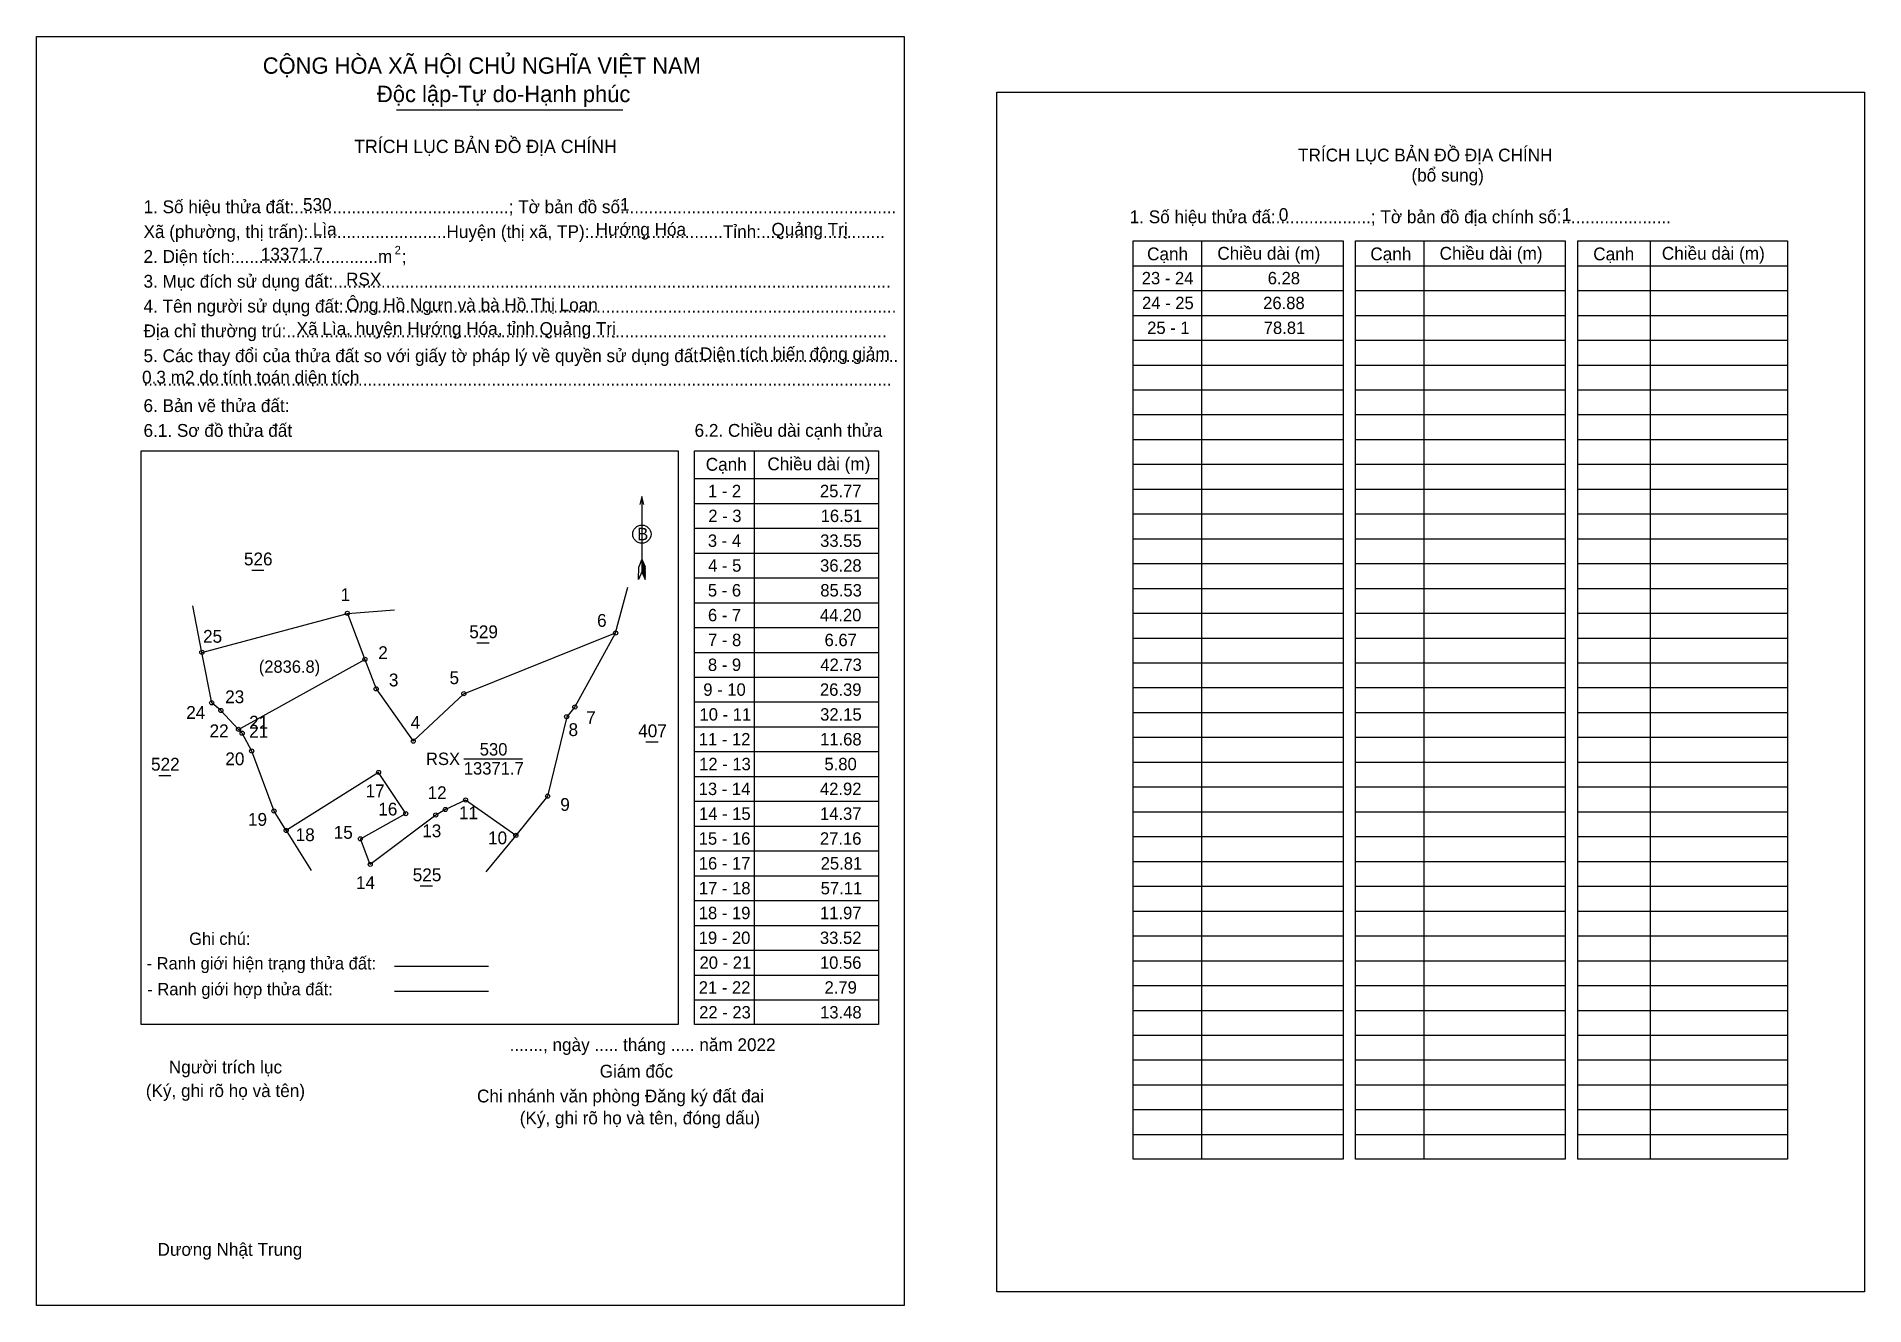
# Model space of a CAD drawing. Extents: x 546812 to 551910, y 1820583 to 1821479.
# Drawn here: x 548927 to 549883, y 1820729 to 1821393 of the extents above; entities that cross this region are included whole.
import ezdxf

# ---------------------------------------------------------------- set-up
doc = ezdxf.new("R2010")
doc.units = 0
for name, color, linetype in [('Level 1', 7, 'Continuous'), ('Level 10', 7, 'Continuous'), ('Level 11', 7, 'Continuous'), ('Level 13', 7, 'Continuous'), ('Level 15', 7, 'Continuous'), ('Level 2', 7, 'Continuous'), ('Level 27', 7, 'Continuous'), ('Level 36', 7, 'Continuous'), ('Level 52', 7, 'Continuous'), ('Level 6', 7, 'Continuous'), ('Level 9', 7, 'Continuous')]:
    doc.layers.add(name, color=color, linetype=linetype)

msp = doc.modelspace()

# ---------------------------------------------------------------- texts
at = {"layer": 'Level 1'}
for s, height, p in [('TRÍCH LỤC BẢN ĐỒ ĐỊA CHÍNH', 6.9261, (549093.25, 1821332.13)), ('TRÍCH LỤC BẢN ĐỒ ĐỊA CHÍNH', 6.7093, (549587.01, 1821327.7)), ('(bổ sung)', 6.709, (549646.33, 1821317.16)), ('1. Số hiệu thửa đất:.............................................; Tờ bản đồ số:.........................................................', 6.70933, (548983.03, 1821300.63)), ('1. Số hiệu thửa đấ:....................; Tờ bản đồ địa chính số:.......................', 6.7093, (549498.92, 1821295.39)), ('Xã (phường, thị trấn):.............................Huyện (thị xã, TP):............................Tỉnh:..........................', 6.70933, (548983.03, 1821287.64)), ('2. Diện tích:..............................m  ;', 6.7093, (548983.03, 1821274.65)), ('2', 4.33, (549114.41, 1821279.2)), ('Cạnh', 6.709, (549508.01, 1821275.98)), ('Chiều dài (m)', 6.7093, (549544.78, 1821276.3)), ('Cạnh', 6.709, (549624.82, 1821275.98)), ('Chiều dài (m)', 6.7093, (549661.05, 1821276.3)), ('Cạnh', 6.709, (549741.43, 1821275.98)), ('Chiều dài (m)', 6.7093, (549777.32, 1821276.3)), ('3. Mục đích sử dụng đất:.....................................................................................................................', 6.70933, (548983.03, 1821261.67)), ('4. Tên người sử dụng đất:....................................................................................................................', 6.70933, (548983.03, 1821248.68)), ('Địa chỉ thường trú:..............................................................................................................................', 6.70933, (548983.03, 1821235.7)), ('5. Các thay đổi của thửa đất so với giấy tờ pháp lý về quyền sử dụng đất:.........................................', 6.70933, (548983.03, 1821222.71)), ('.............................................................................................................................................................', 6.70933, (548983.03, 1821210.38)), ('6. Bản vẽ thửa đất:', 6.7093, (548983.03, 1821196.61)), ('6.1. Sơ đồ thửa đất', 6.7093, (548983.03, 1821183.63)), ('6.2. Chiều dài cạnh thửa', 6.7093, (549271.3, 1821183.65)), ('Cạnh', 6.709, (549277.14, 1821165.9)), ('Chiều dài (m)', 6.7093, (549309.39, 1821166.12)), ('B', 6.49, (549241.31, 1821129.54)), ('......., ngày ..... tháng ..... năm 2022', 6.7093, (549174.55, 1820862.25)), ('Người trích lục', 6.7093, (548996.26, 1820850.56)), ('Giám đốc', 6.709, (549221.67, 1820848.4)), ('(Ký, ghi rõ họ và tên)', 6.7093, (548984.23, 1820838.23)), ('Chi nhánh văn phòng Đăng ký đất đai', 6.7093, (549157.49, 1820835.41)), ('(Ký, ghi rõ họ và tên, đóng dấu)', 6.7093, (549179.84, 1820823.94)), ('Dương Nhật Trung', 6.7093, (548990.36, 1820755.15))]:
    msp.add_text(s, height=height, dxfattribs=at).set_placement(p)
at = {"layer": 'Level 13'}
for s, height, p in [('CỘNG HÒA XÃ HỘI CHỦ NGHĨA VIỆT NAM', 8.5706, (549045.4, 1821373.58)), ('Độc lập-Tự do-Hạnh phúc', 8.5706, (549105.16, 1821358.76)), ('(2836.8)', 6.439, (549043.35, 1821060.2)), ('530', 6.493, (549158.91, 1821016.9)), ('RSX', 6.493, (549130.77, 1821011.92)), ('13371.7', 6.493, (549150.56, 1821006.94))]:
    msp.add_text(s, height=height, dxfattribs=at).set_placement(p)
at = {"layer": 'Level 15'}
for s, p in [('Ghi chú:', (549006.91, 1820917.83)), ('- Ranh giới hiện trạng thửa đất:', (548984.64, 1820904.97)), ('- Ranh giới hợp thửa đất:', (548985.04, 1820891.45))]:
    msp.add_text(s, height=6.439, dxfattribs=at).set_placement(p)
at = {"layer": 'Level 36'}
for s, p in [('526', (549035.56, 1821116.39)), ('526', (549035.56, 1821116.39)), ('529', (549153.45, 1821078.29)), ('407', (549241.81, 1821026.47)), ('407', (549241.81, 1821026.47)), ('522', (548986.96, 1821008.98)), ('522', (548986.96, 1821008.98)), ('525', (549123.86, 1820951.13))]:
    msp.add_text(s, height=6.709, dxfattribs=at).set_placement(p)
at = {"layer": 'Level 52'}
for s, p in [('23 - 24', (549505.24, 1821263.42)), ('6.28', (549571.14, 1821263.42)), ('24 - 25', (549505.39, 1821250.43)), ('26.88', (549568.74, 1821250.43)), ('25 - 1', (549508.06, 1821237.45)), ('78.81', (549569.05, 1821237.45)), ('1 - 2', (549278.29, 1821152.04)), ('25.77', (549336.9, 1821152.04)), ('2 - 3', (549278.49, 1821139.05)), ('16.51', (549337.27, 1821139.05)), ('3 - 4', (549278.25, 1821126.07)), ('33.55', (549337, 1821126.07)), ('4 - 5', (549278.4, 1821113.08)), ('36.28', (549336.96, 1821113.08)), ('5 - 6', (549278.27, 1821100.1)), ('85.53', (549337.08, 1821100.1)), ('6 - 7', (549278.3, 1821087.11)), ('44.20', (549336.86, 1821087.11)), ('7 - 8', (549278.36, 1821074.12)), ('6.67', (549339.3, 1821074.12)), ('8 - 9', (549278.29, 1821061.14)), ('42.73', (549337.08, 1821061.14)), ('9 - 10', (549275.86, 1821048.15)), ('26.39', (549336.89, 1821048.15)), ('10 - 11', (549273.88, 1821035.17)), ('32.15', (549337, 1821035.17)), ('11 - 12', (549273.49, 1821022.18)), ('11.68', (549336.96, 1821022.18)), ('12 - 13', (549273.69, 1821009.2)), ('5.80', (549339.25, 1821009.2)), ('13 - 14', (549273.45, 1820996.21)), ('42.92', (549336.88, 1820996.21)), ('14 - 15', (549273.61, 1820983.22)), ('14.37', (549336.9, 1820983.22)), ('15 - 16', (549273.47, 1820970.24)), ('27.16', (549336.87, 1820970.24)), ('16 - 17', (549273.5, 1820957.25)), ('25.81', (549337.27, 1820957.25)), ('17 - 18', (549273.56, 1820944.27)), ('57.11', (549337.27, 1820944.27)), ('18 - 19', (549273.49, 1820931.28)), ('11.97', (549336.9, 1820931.28)), ('19 - 20', (549273.46, 1820918.29)), ('33.52', (549336.88, 1820918.29)), ('20 - 21', (549273.88, 1820905.31)), ('10.56', (549336.87, 1820905.31)), ('21 - 22', (549273.49, 1820892.32)), ('2.79', (549339.29, 1820892.32)), ('22 - 23', (549273.69, 1820879.34)), ('13.48', (549336.96, 1820879.34))]:
    msp.add_text(s, height=6.493, dxfattribs=at).set_placement(p)
at = {"layer": 'Level 6'}
for s, height, p in [('530', 6.709, (549066.45, 1821301.82)), ('1', 6.71, (549232.32, 1821301.9)), ('0', 6.71, (549576.92, 1821296.56)), ('1', 6.71, (549724.98, 1821296.6)), ('Lìa', 6.709, (549071.57, 1821288.92)), ('Hướng Hóa', 6.709, (549219.55, 1821288.83)), ('Quảng Trị', 6.709, (549311.53, 1821288.87)), ('13371.7', 6.709, (549044.39, 1821275.84)), ('RSX', 6.709, (549089, 1821262.79)), ('Ông Hồ Ngưn và bà Hồ Thị Loan', 6.7093, (549089, 1821249.34)), ('Xã Lìa, huyện Hướng Hóa, tỉnh Quảng Trị', 6.7093, (549063.13, 1821236.93)), ('Diện tích biến động giảm ', 6.7093, (549274.15, 1821223.71)), ('0.3 m2 do tính toán diện tích', 6.7093, (548982.27, 1821211.49))]:
    msp.add_text(s, height=height, dxfattribs=at).set_placement(p)
at = {"layer": 'Level 9'}
for s, height, p in [('1', 6.71, (549086.15, 1821097.68)), ('1', 6.71, (549086.15, 1821097.68)), ('6', 6.71, (549220.3, 1821084.23)), ('6', 6.71, (549220.3, 1821084.23)), ('25', 6.709, (549014.17, 1821075.9)), ('25', 6.709, (549014.17, 1821075.9)), ('2', 6.71, (549105.82, 1821067.36)), ('2', 6.71, (549105.82, 1821067.36)), ('5', 6.71, (549143.11, 1821054.24)), ('5', 6.71, (549143.11, 1821054.24)), ('3', 6.71, (549111.38, 1821053.07)), ('3', 6.71, (549111.38, 1821053.07)), ('24', 6.709, (549005.37, 1821036.09)), ('24', 6.709, (549005.37, 1821036.09)), ('23', 6.709, (549025.75, 1821044.27)), ('23', 6.709, (549025.75, 1821044.27)), ('22', 6.709, (549017.58, 1821026.47)), ('21', 6.709, (549038.3, 1821030.98)), ('21', 6.709, (549038.3, 1821026.26)), ('4', 6.71, (549122.82, 1821030.89)), ('4', 6.71, (549122.82, 1821030.89)), ('8', 6.71, (549205.37, 1821027.09)), ('7', 6.71, (549214.59, 1821033.36)), ('7', 6.71, (549214.59, 1821033.36)), ('20', 6.709, (549025.83, 1821011.83)), ('20', 6.709, (549025.83, 1821011.83)), ('17', 6.709, (549099.17, 1820995.03)), ('17', 6.709, (549099.17, 1820995.03)), ('12', 6.709, (549131.62, 1820994.09)), ('9', 6.71, (549201.05, 1820987.91)), ('9', 6.71, (549201.05, 1820987.91)), ('19', 6.709, (549037.67, 1820980.12)), ('19', 6.709, (549037.67, 1820980.12)), ('16', 6.709, (549105.83, 1820985.51)), ('16', 6.709, (549105.83, 1820985.51)), ('11', 6.709, (549148.03, 1820983.58)), ('18', 6.709, (549062.61, 1820972.11)), ('18', 6.709, (549062.61, 1820972.11)), ('15', 6.709, (549082.52, 1820973.33)), ('15', 6.709, (549082.52, 1820973.33)), ('13', 6.709, (549128.83, 1820974.16)), ('10', 6.709, (549163.25, 1820970.45)), ('10', 6.709, (549163.25, 1820970.45)), ('14', 6.709, (549094.14, 1820947.05)), ('14', 6.709, (549094.14, 1820947.05))]:
    msp.add_text(s, height=height, dxfattribs=at).set_placement(p)

# ---------------------------------------------------------------- linework, layer by layer
at = {"layer": 'Level 1'}
for p, q in [((548927.07, 1821393.03), (548927.07, 1821393.03)), ((549429.51, 1821364), (549429.51, 1821364)), ((549536.51, 1821286.14), (549536.51, 1820805.67)), ((549652.77, 1821286.14), (549652.77, 1820805.67)), ((549771.19, 1821286.14), (549771.19, 1820805.67)), ((549500.8, 1821273.16), (549610.53, 1821273.16)), ((549617.06, 1821273.16), (549726.79, 1821273.16)), ((549733.32, 1821273.16), (549843.05, 1821273.16)), ((549500.8, 1821260.17), (549610.53, 1821260.17)), ((549617.06, 1821260.17), (549726.79, 1821260.17)), ((549733.32, 1821260.17), (549843.05, 1821260.17)), ((549500.8, 1821247.18), (549610.53, 1821247.18)), ((549617.06, 1821247.18), (549726.79, 1821247.18)), ((549733.32, 1821247.18), (549843.05, 1821247.18)), ((549500.8, 1821234.2), (549610.53, 1821234.2)), ((549617.06, 1821234.2), (549726.79, 1821234.2)), ((549733.32, 1821234.2), (549843.05, 1821234.2)), ((549500.8, 1821221.21), (549610.53, 1821221.21)), ((549617.06, 1821221.21), (549726.79, 1821221.21)), ((549733.32, 1821221.21), (549843.05, 1821221.21)), ((549500.8, 1821208.23), (549610.53, 1821208.23)), ((549617.06, 1821208.23), (549726.79, 1821208.23)), ((549733.32, 1821208.23), (549843.05, 1821208.23)), ((549500.8, 1821195.24), (549610.53, 1821195.24)), ((549617.06, 1821195.24), (549726.79, 1821195.24)), ((549733.32, 1821195.24), (549843.05, 1821195.24)), ((548981.71, 1821176.28), (548981.71, 1821176.28)), ((549302.46, 1821176.28), (549302.46, 1820876.09)), ((549500.8, 1821182.26), (549610.53, 1821182.26)), ((549617.06, 1821182.26), (549726.79, 1821182.26)), ((549733.32, 1821182.26), (549843.05, 1821182.26)), ((549500.8, 1821169.27), (549610.53, 1821169.27)), ((549617.06, 1821169.27), (549726.79, 1821169.27)), ((549733.32, 1821169.27), (549843.05, 1821169.27)), ((549271.29, 1821161.78), (549367.6, 1821161.78)), ((549243.72, 1821152.35), (549243.72, 1821113.06)), ((549271.29, 1821148.79), (549367.6, 1821148.79)), ((549500.8, 1821156.28), (549610.53, 1821156.28)), ((549617.06, 1821156.28), (549726.79, 1821156.28)), ((549733.32, 1821156.28), (549843.05, 1821156.28)), ((549500.8, 1821143.3), (549610.53, 1821143.3)), ((549617.06, 1821143.3), (549726.79, 1821143.3)), ((549733.32, 1821143.3), (549843.05, 1821143.3)), ((549271.29, 1821135.81), (549367.6, 1821135.81)), ((549500.8, 1821130.31), (549610.53, 1821130.31)), ((549617.06, 1821130.31), (549726.79, 1821130.31)), ((549733.32, 1821130.31), (549843.05, 1821130.31)), ((549243.72, 1821119.56), (549242.07, 1821115.55)), ((549243.72, 1821119.56), (549245.38, 1821115.55)), ((549243.72, 1821118.99), (549245.38, 1821114.97)), ((549243.72, 1821118.43), (549245.38, 1821114.4)), ((549271.29, 1821122.82), (549367.6, 1821122.82)), ((549241.99, 1821109.06), (549242.07, 1821115.55)), ((549243.72, 1821113.06), (549241.99, 1821109.06)), ((549243.72, 1821117.87), (549245.4, 1821113.82)), ((549243.72, 1821117.28), (549245.4, 1821113.24)), ((549243.72, 1821116.72), (549245.4, 1821112.65)), ((549243.72, 1821116.16), (549245.4, 1821112.07)), ((549243.72, 1821115.6), (549245.43, 1821111.48)), ((549243.72, 1821115.03), (549245.43, 1821110.9)), ((549243.72, 1821114.47), (549245.43, 1821110.31)), ((549243.72, 1821113.91), (549245.45, 1821109.75)), ((549243.72, 1821113.06), (549245.45, 1821109.06)), ((549245.45, 1821109.06), (549245.38, 1821115.55)), ((549271.29, 1821109.84), (549367.6, 1821109.84)), ((549500.8, 1821117.33), (549610.53, 1821117.33)), ((549617.06, 1821117.33), (549726.79, 1821117.33)), ((549733.32, 1821117.33), (549843.05, 1821117.33)), ((549500.8, 1821104.34), (549610.53, 1821104.34)), ((549617.06, 1821104.34), (549726.79, 1821104.34)), ((549733.32, 1821104.34), (549843.05, 1821104.34)), ((549271.29, 1821096.85), (549367.6, 1821096.85)), ((549500.8, 1821091.36), (549610.53, 1821091.36)), ((549617.06, 1821091.36), (549726.79, 1821091.36)), ((549733.32, 1821091.36), (549843.05, 1821091.36)), ((549271.29, 1821083.86), (549367.6, 1821083.86)), ((549271.29, 1821070.88), (549367.6, 1821070.88)), ((549500.8, 1821078.37), (549610.53, 1821078.37)), ((549617.06, 1821078.37), (549726.79, 1821078.37)), ((549733.32, 1821078.37), (549843.05, 1821078.37)), ((549500.8, 1821065.38), (549610.53, 1821065.38)), ((549617.06, 1821065.38), (549726.79, 1821065.38)), ((549733.32, 1821065.38), (549843.05, 1821065.38)), ((549271.29, 1821057.89), (549367.6, 1821057.89)), ((549500.8, 1821052.4), (549610.53, 1821052.4)), ((549617.06, 1821052.4), (549726.79, 1821052.4)), ((549733.32, 1821052.4), (549843.05, 1821052.4)), ((549271.29, 1821044.91), (549367.6, 1821044.91)), ((549500.8, 1821039.41), (549610.53, 1821039.41)), ((549617.06, 1821039.41), (549726.79, 1821039.41)), ((549733.32, 1821039.41), (549843.05, 1821039.41)), ((549271.29, 1821031.92), (549367.6, 1821031.92)), ((549500.8, 1821026.43), (549610.53, 1821026.43)), ((549617.06, 1821026.43), (549726.79, 1821026.43)), ((549733.32, 1821026.43), (549843.05, 1821026.43)), ((549271.29, 1821018.93), (549367.6, 1821018.93)), ((549500.8, 1821013.44), (549610.53, 1821013.44)), ((549617.06, 1821013.44), (549726.79, 1821013.44)), ((549733.32, 1821013.44), (549843.05, 1821013.44)), ((549271.29, 1821005.95), (549367.6, 1821005.95)), ((549500.8, 1821000.45), (549610.53, 1821000.45)), ((549617.06, 1821000.45), (549726.79, 1821000.45)), ((549733.32, 1821000.45), (549843.05, 1821000.45)), ((549271.29, 1820992.96), (549367.6, 1820992.96)), ((549500.8, 1820987.47), (549610.53, 1820987.47)), ((549617.06, 1820987.47), (549726.79, 1820987.47)), ((549733.32, 1820987.47), (549843.05, 1820987.47)), ((549271.29, 1820979.98), (549367.6, 1820979.98)), ((549271.29, 1820966.99), (549367.6, 1820966.99)), ((549500.8, 1820974.48), (549610.53, 1820974.48)), ((549617.06, 1820974.48), (549726.79, 1820974.48)), ((549733.32, 1820974.48), (549843.05, 1820974.48)), ((549500.8, 1820961.5), (549610.53, 1820961.5)), ((549617.06, 1820961.5), (549726.79, 1820961.5)), ((549733.32, 1820961.5), (549843.05, 1820961.5)), ((549271.29, 1820954.01), (549367.6, 1820954.01)), ((549500.8, 1820948.51), (549610.53, 1820948.51)), ((549617.06, 1820948.51), (549726.79, 1820948.51)), ((549733.32, 1820948.51), (549843.05, 1820948.51)), ((549271.29, 1820941.02), (549367.6, 1820941.02)), ((549271.29, 1820928.03), (549367.6, 1820928.03)), ((549500.8, 1820935.53), (549610.53, 1820935.53)), ((549617.06, 1820935.53), (549726.79, 1820935.53)), ((549733.32, 1820935.53), (549843.05, 1820935.53)), ((549500.8, 1820922.54), (549610.53, 1820922.54)), ((549617.06, 1820922.54), (549726.79, 1820922.54)), ((549733.32, 1820922.54), (549843.05, 1820922.54)), ((549271.29, 1820915.05), (549367.6, 1820915.05)), ((549500.8, 1820909.55), (549610.53, 1820909.55)), ((549617.06, 1820909.55), (549726.79, 1820909.55)), ((549733.32, 1820909.55), (549843.05, 1820909.55)), ((549271.29, 1820902.06), (549367.6, 1820902.06)), ((549271.29, 1820889.08), (549367.6, 1820889.08)), ((549500.8, 1820896.57), (549610.53, 1820896.57)), ((549617.06, 1820896.57), (549726.79, 1820896.57)), ((549733.32, 1820896.57), (549843.05, 1820896.57)), ((549500.8, 1820883.58), (549610.53, 1820883.58)), ((549617.06, 1820883.58), (549726.79, 1820883.58)), ((549733.32, 1820883.58), (549843.05, 1820883.58)), ((549262.64, 1820876.09), (549262.64, 1820876.09)), ((549500.8, 1820870.6), (549610.53, 1820870.6)), ((549617.06, 1820870.6), (549726.79, 1820870.6)), ((549733.32, 1820870.6), (549843.05, 1820870.6)), ((549500.8, 1820857.61), (549610.53, 1820857.61)), ((549617.06, 1820857.61), (549726.79, 1820857.61)), ((549733.32, 1820857.61), (549843.05, 1820857.61)), ((549500.8, 1820844.62), (549610.53, 1820844.62)), ((549617.06, 1820844.62), (549726.79, 1820844.62)), ((549733.32, 1820844.62), (549843.05, 1820844.62)), ((549500.8, 1820831.64), (549610.53, 1820831.64)), ((549617.06, 1820831.64), (549726.79, 1820831.64)), ((549733.32, 1820831.64), (549843.05, 1820831.64)), ((549500.8, 1820818.65), (549610.53, 1820818.65)), ((549617.06, 1820818.65), (549726.79, 1820818.65)), ((549733.32, 1820818.65), (549843.05, 1820818.65)), ((549883.3, 1820736.35), (549883.3, 1820736.35)), ((549380.87, 1820729.19), (549380.87, 1820729.19))]:
    msp.add_line(p, q, dxfattribs=at)
for points in [[(549500.8, 1821286.14), (549610.53, 1821286.14), (549610.53, 1820805.67), (549500.8, 1820805.67)], [(549617.06, 1821286.14), (549726.79, 1821286.14), (549726.79, 1820805.67), (549617.06, 1820805.67)], [(549733.32, 1821286.14), (549843.05, 1821286.14), (549843.05, 1820805.67), (549733.32, 1820805.67)], [(548981.71, 1821176.28), (549262.64, 1821176.28), (549262.64, 1820876.09), (548981.71, 1820876.09)], [(549271.29, 1821176.28), (549367.6, 1821176.28), (549367.6, 1820876.09), (549271.29, 1820876.09)], [(549271.29, 1821176.28), (549367.6, 1821176.28), (549367.6, 1820876.09), (549271.29, 1820876.09)]]:
    msp.add_lwpolyline(points, close=True, dxfattribs=at)
msp.add_lwpolyline([(549244.84, 1821148.17), (549243.72, 1821152.35), (549242.59, 1821148.17)], dxfattribs=at)
msp.add_circle((549243.72, 1821132.71), 4.79, dxfattribs=at)
at = {"layer": 'Level 10'}
msp.add_lwpolyline([(549057.64, 1820977.69), (549051.3, 1820987.84), (549039.62, 1821019.26), (549034.61, 1821028.56), (549032.71, 1821030.59), (549023.5, 1821040.44), (549018.68, 1821044.47), (549013.56, 1821070.86), (549089.68, 1821091.28), (549098.85, 1821067.19), (549104.72, 1821051.76), (549124.14, 1821024.4), (549150.58, 1821049.25), (549229.99, 1821081.02), (549208.68, 1821042.3), (549204.4, 1821037.19), (549194.44, 1820995.64), (549177.83, 1820975.13), (549151.51, 1820993.6), (549140.93, 1820988.66), (549135.9, 1820985.77), (549101.64, 1820959.92), (549096.45, 1820973.32), (549120.2, 1820986.5), (549106, 1821008.06)], close=True, dxfattribs=at)
msp.add_lwpolyline([(549057.64, 1820977.69), (549051.3, 1820987.84), (549039.62, 1821019.26), (549034.61, 1821028.56), (549032.71, 1821030.59), (549023.5, 1821040.44), (549018.68, 1821044.47), (549013.56, 1821070.86), (549089.68, 1821091.28), (549098.85, 1821067.19), (549104.72, 1821051.76), (549124.14, 1821024.4), (549150.58, 1821049.25), (549229.99, 1821081.02), (549208.68, 1821042.3), (549204.4, 1821037.19), (549194.44, 1820995.64), (549177.83, 1820975.13), (549151.51, 1820993.6), (549140.93, 1820988.66), (549135.9, 1820985.77), (549101.64, 1820959.92), (549096.45, 1820973.32), (549120.2, 1820986.5), (549106, 1821008.06)], close=True, dxfattribs=at)
at = {"layer": 'Level 11'}
for centre in [(549089.68, 1821091.28), (549229.99, 1821081.02), (549013.56, 1821070.86), (549098.85, 1821067.19), (549104.72, 1821051.76), (549018.68, 1821044.47), (549150.58, 1821049.25), (549208.68, 1821042.3), (549023.5, 1821040.44), (549204.4, 1821037.19), (549032.71, 1821030.59), (549034.61, 1821028.56), (549124.14, 1821024.4), (549039.62, 1821019.26), (549106, 1821008.06), (549151.51, 1820993.6), (549194.44, 1820995.64), (549051.3, 1820987.84), (549120.2, 1820986.5), (549135.9, 1820985.77), (549140.93, 1820988.66), (549057.64, 1820977.69), (549057.64, 1820977.69), (549177.83, 1820975.13), (549096.45, 1820973.32), (549101.64, 1820959.92)]:
    msp.add_circle(centre, 1.08, dxfattribs=at)
at = {"layer": 'Level 13'}
for p, q in [((549115.37, 1821354.66), (549233.83, 1821354.66)), ((549032.71, 1821030.59), (549098.85, 1821067.19))]:
    msp.add_line(p, q, dxfattribs=at)
at = {"layer": 'Level 15'}
for p, q in [((549114.39, 1820906.67), (549163.45, 1820906.67)), ((549114.39, 1820893.55), (549163.45, 1820893.55))]:
    msp.add_line(p, q, dxfattribs=at)
at = {"layer": 'Level 2'}
for points in [[(548927.07, 1821393.05), (549380.86, 1821393.05), (549380.86, 1820729.19), (548927.07, 1820729.19)], [(549429.51, 1821364), (549883.3, 1821364), (549883.3, 1820736.35), (549429.51, 1820736.35)]]:
    msp.add_lwpolyline(points, close=True, dxfattribs=at)
at = {"layer": 'Level 27'}
for p, q in [((549229.99, 1821081.02), (549236.36, 1821104.92)), ((549229.99, 1821081.02), (549236.36, 1821104.92)), ((549013.56, 1821070.86), (549008.85, 1821095.14)), ((549013.56, 1821070.86), (549008.85, 1821095.14)), ((549089.68, 1821091.28), (549114.35, 1821093.12)), ((549089.68, 1821091.28), (549114.35, 1821093.12)), ((549057.64, 1820977.69), (549070.73, 1820956.7)), ((549057.64, 1820977.69), (549070.73, 1820956.7)), ((549177.83, 1820975.13), (549162.08, 1820956.06)), ((549177.83, 1820975.13), (549162.08, 1820956.06))]:
    msp.add_line(p, q, dxfattribs=at)
at = {"layer": 'Level 9'}
for p, q in [((549039.61, 1821113.92), (549046.01, 1821113.92)), ((549039.61, 1821113.92), (549046.01, 1821113.92)), ((549157.47, 1821075.82), (549163.87, 1821075.82)), ((549245.84, 1821023.99), (549252.21, 1821023.99)), ((549245.84, 1821023.99), (549252.21, 1821023.99)), ((549150.61, 1821015.17), (549181.25, 1821015.17)), ((548991.01, 1821006.5), (548997.37, 1821006.5)), ((548991.01, 1821006.5), (548997.37, 1821006.5)), ((549127.78, 1820948.66), (549134.15, 1820948.66))]:
    msp.add_line(p, q, dxfattribs=at)

msp.set_redraw_order([(e.dxf.handle, doc.entitydb.next_handle()) for e in msp.query("TEXT MTEXT ATTDEF DIMENSION ARC_DIMENSION")])  # texts and dimensions are drawn at this point

doc.saveas('drawing.dxf')
